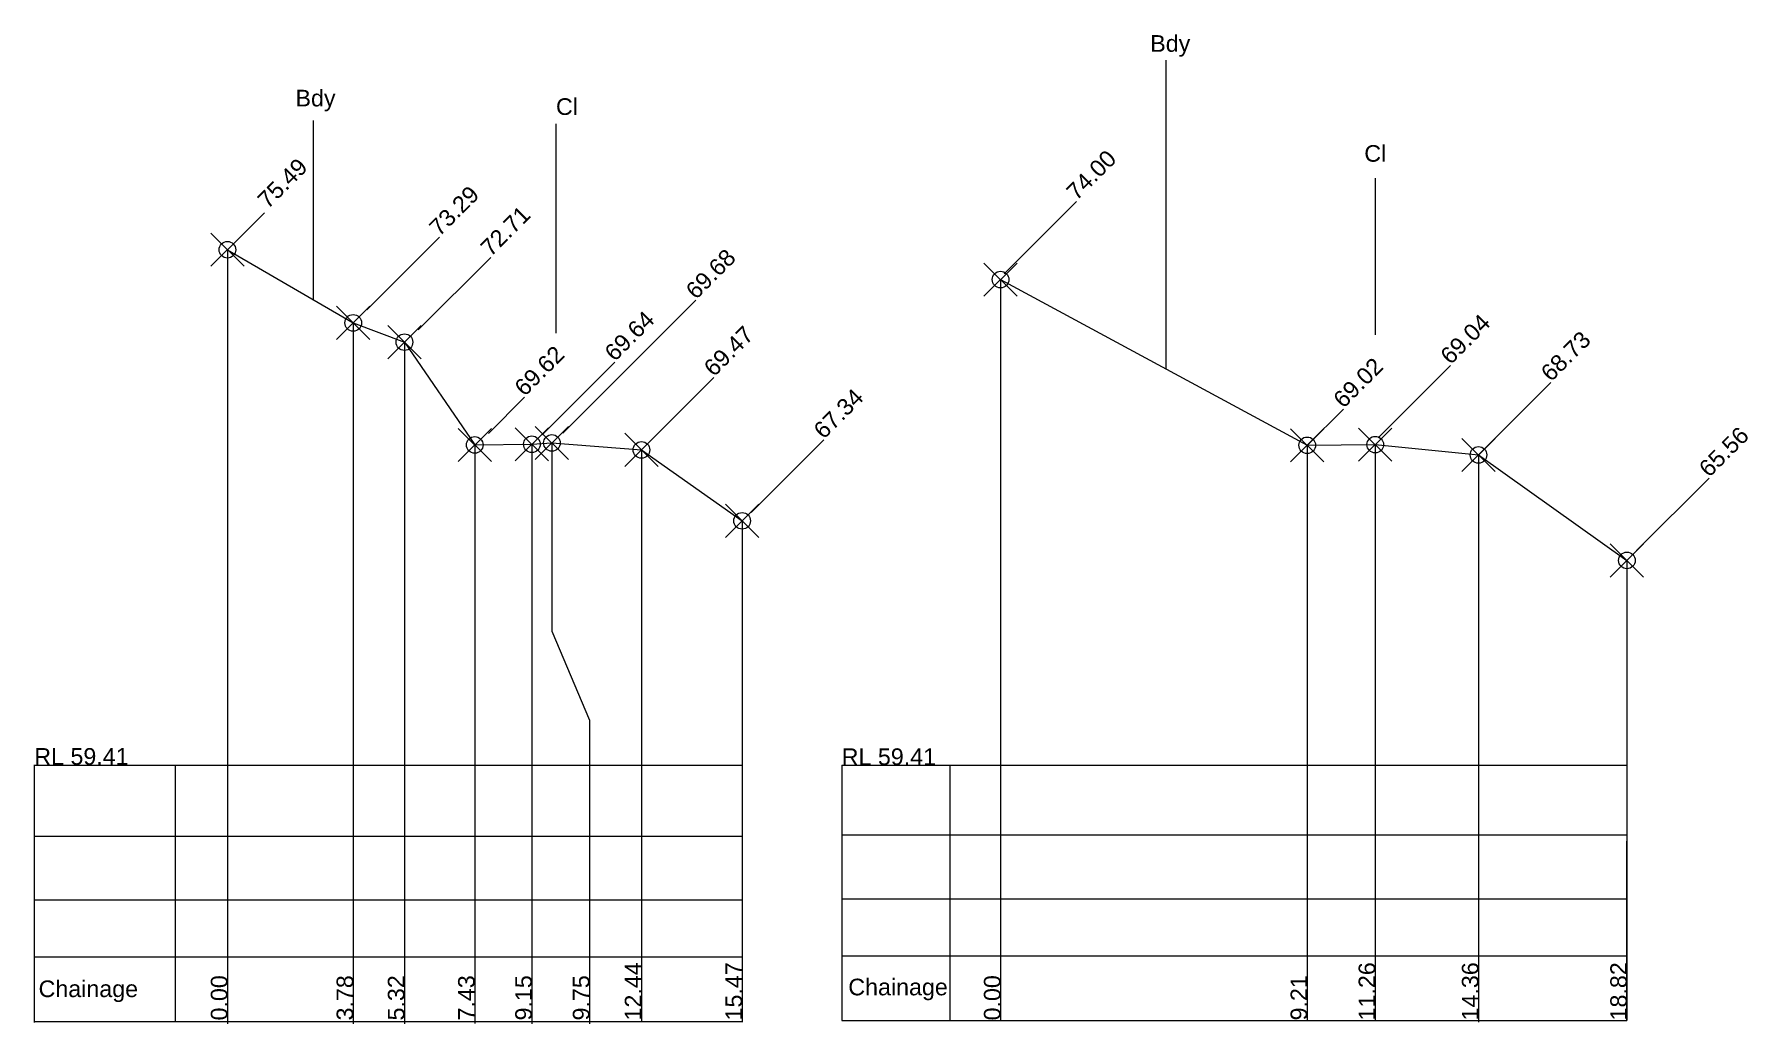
# Model space of a CAD drawing. Header units: millimetres. Extents: x -209310 to 697853, y 38321 to 580279.
# Drawn here: x 500115 to 551598, y 416406 to 446149 of the extents above; entities that cross this region are included whole.
import ezdxf

# ---------------------------------------------------------------- set-up
doc = ezdxf.new("R2010")
doc.units = ezdxf.units.MM
doc.header["$PDMODE"] = 35
doc.header["$PDSIZE"] = 500
doc.styles.get("Standard").update_dxf_attribs({"font": 'arial.ttf'})

msp = doc.modelspace()

# ---------------------------------------------------------------- texts
at = {"lineweight": 0}
for s, p in [('Bdy', (533645.58, 445622.395)), ('Bdy', (507963.905, 443979.722)), ('Cl', (515790.209, 443724.257)), ('Cl', (540076.874, 442316.67)), ('RL 59.41', (500115.199, 424191.304)), ('Chainage', (500244.672, 417206.524)), ('Chainage', (524573.855, 417260.069))]:
    msp.add_text(s, height=500, dxfattribs=at).set_placement(p)
for s, rotation, p in [('75.49', 45, (507129.694, 440876.986)), ('74.00', 45, (531432.576, 441124.716)), ('73.29', 45, (512286.818, 440046.555)), ('72.71', 45, (513829.855, 439441.602)), ('69.68', 45, (519996.535, 438152.342)), ('69.64', 45, (517557.078, 436288.743)), ('69.04', 45, (542668.788, 436193.473)), ('69.47', 45, (520537.046, 435831.472)), ('68.73', 45, (545686.99, 435680.988)), ('69.62', 45, (514848.016, 435239.822)), ('69.02', 45, (539450.839, 434881.838)), ('67.34', 45, (523835.757, 433954.186)), ('65.56', 45, (550437.415, 432806.332)), ('12.44', 90, (518358.745, 416504.636)), ('15.47', 90, (521383.745, 416504.636)), ('11.26', 90, (540406.689, 416505.743)), ('14.36', 90, (543508.689, 416505.743)), ('18.82', 90, (547968.689, 416505.743)), ('0.00', 90, (505918.745, 416504.636)), ('3.78', 90, (509698.745, 416504.636)), ('5.32', 90, (511238.745, 416504.636)), ('7.43', 90, (513348.745, 416504.636)), ('9.15', 90, (515065.745, 416504.636)), ('9.75', 90, (516796.286, 416504.636)), ('0.00', 90, (529148.689, 416505.743)), ('9.21', 90, (538361.689, 416505.743))]:
    msp.add_text(s, height=500, rotation=rotation, dxfattribs=at).set_placement(p)
at = {"color": 2, "lineweight": 0, "true_color": 0xf1eb1f}
msp.add_text('RL 59.41', height=500, dxfattribs=at).set_placement((524375.643, 424183.171))

# ---------------------------------------------------------------- linework, layer by layer
at = {"lineweight": 0}
for p, q in [((534113.649, 445366.404), (534113.649, 436091.93)), ((508498.745, 443557.221), (508498.745, 438168.743)), ((515790.209, 443458.521), (515790.209, 437169.007)), ((540406.689, 441825.916), (540406.689, 437109.225)), ((506235.909, 439983.202), (507037.19, 440784.482)), ((529254.276, 438946.416), (531432.576, 441124.716)), ((510108.517, 437868.254), (512286.818, 440046.555)), ((511651.555, 437263.301), (513829.855, 439441.602)), ((515995.638, 434158.233), (519996.535, 438152.342)), ((515378.778, 434110.442), (517557.078, 436288.743)), ((540490.487, 434015.172), (542668.788, 436193.473)), ((518551.177, 433845.603), (520537.046, 435831.472)), ((543508.689, 433502.687), (545686.99, 435680.988)), ((513758.865, 434150.671), (514848.016, 435239.822)), ((538361.689, 433792.687), (539450.839, 434881.838)), ((521657.456, 431775.885), (523835.757, 433954.186)), ((548259.114, 430628.031), (550437.415, 432806.332)), ((500115.199, 424191.304), (500115.199, 416445.914)), ((504350.439, 424191.304), (504350.439, 416470.517)), ((524375.643, 424183.171), (524375.643, 416505.743)), ((527620.631, 424183.171), (527620.631, 416505.743)), ((500115.199, 422046.821), (521383.745, 422046.821)), ((524375.643, 422082.047), (547968.689, 422082.047)), ((500115.199, 420127.333), (521383.745, 420127.333)), ((524375.643, 420162.559), (547968.689, 420162.559)), ((500115.199, 418414.098), (521383.745, 418414.098)), ((524375.643, 418449.325), (547968.689, 418449.325)), ((524375.643, 416505.743), (547968.689, 416505.743)), ((500115.199, 416470.517), (521383.745, 416470.517))]:
    msp.add_line(p, q, dxfattribs=at)
at = {"color": 7, "lineweight": 0}
for p, q in [((505918.745, 439673.171), (505918.745, 416405.966)), ((529148.689, 438772.687), (529148.689, 416505.743)), ((529148.689, 438772.687), (529148.689, 416505.743)), ((509698.745, 437473.171), (509698.745, 416406.222)), ((511238.745, 436893.171), (511238.745, 416405.881)), ((513348.745, 433803.171), (513348.745, 416409.974)), ((515065.745, 433823.171), (515065.745, 416405.966)), ((518358.745, 433653.171), (518358.745, 416455.165)), ((538361.689, 433792.687), (538361.689, 416505.743)), ((540406.689, 433812.687), (540406.689, 416505.743)), ((543508.689, 433502.687), (543508.689, 416454.055)), ((521383.745, 431523.171), (521383.745, 416453.033)), ((547968.689, 430332.687), (547968.689, 416505.743)), ((538361.689, 428812.687), (538361.689, 416505.743)), ((540406.689, 428852.687), (540406.689, 416505.743)), ((543508.689, 428232.687), (543508.689, 416454.055)), ((500115.199, 424183.171), (521383.745, 424183.171)), ((524375.643, 424183.171), (547968.689, 424183.171)), ((547968.689, 416505.743), (547968.689, 421892.687))]:
    msp.add_line(p, q, dxfattribs=at)
at = {"color": 1, "lineweight": 0}
for points in [[(505918.745, 439673.171), (509698.745, 437473.171), (511238.745, 436893.171), (513348.745, 433803.171), (515065.745, 433823.171), (515668.745, 433863.171), (518358.745, 433653.171), (521383.745, 431523.171)], [(529148.689, 438772.687), (538361.689, 433792.687), (540406.689, 433812.687), (543508.689, 433502.687), (547968.689, 430332.687)]]:
    msp.add_lwpolyline(points, dxfattribs=at)
at = {"lineweight": 0}
msp.add_lwpolyline([(515668.745, 433863.171), (515668.745, 428202.055), (516796.286, 425526.95), (516796.286, 416405.966)], dxfattribs=at)
at = {"color": 7, "lineweight": 0}
for p in [(505918.745, 439673.171), (505918.745, 439673.171), (529148.689, 438772.687), (529148.689, 438772.687), (509698.745, 437473.171), (511238.745, 436893.171), (513348.745, 433803.171), (515065.745, 433823.171), (515668.745, 433863.171), (518358.745, 433653.171), (538361.689, 433792.687), (540406.689, 433812.687), (543508.689, 433502.687), (521383.745, 431523.171), (547968.689, 430332.687)]:
    msp.add_point(p, dxfattribs=at)

msp.set_redraw_order([(e.dxf.handle, doc.entitydb.next_handle()) for e in msp.query("TEXT MTEXT ATTDEF DIMENSION ARC_DIMENSION")])  # texts and dimensions are drawn at this point

doc.saveas('drawing.dxf')
